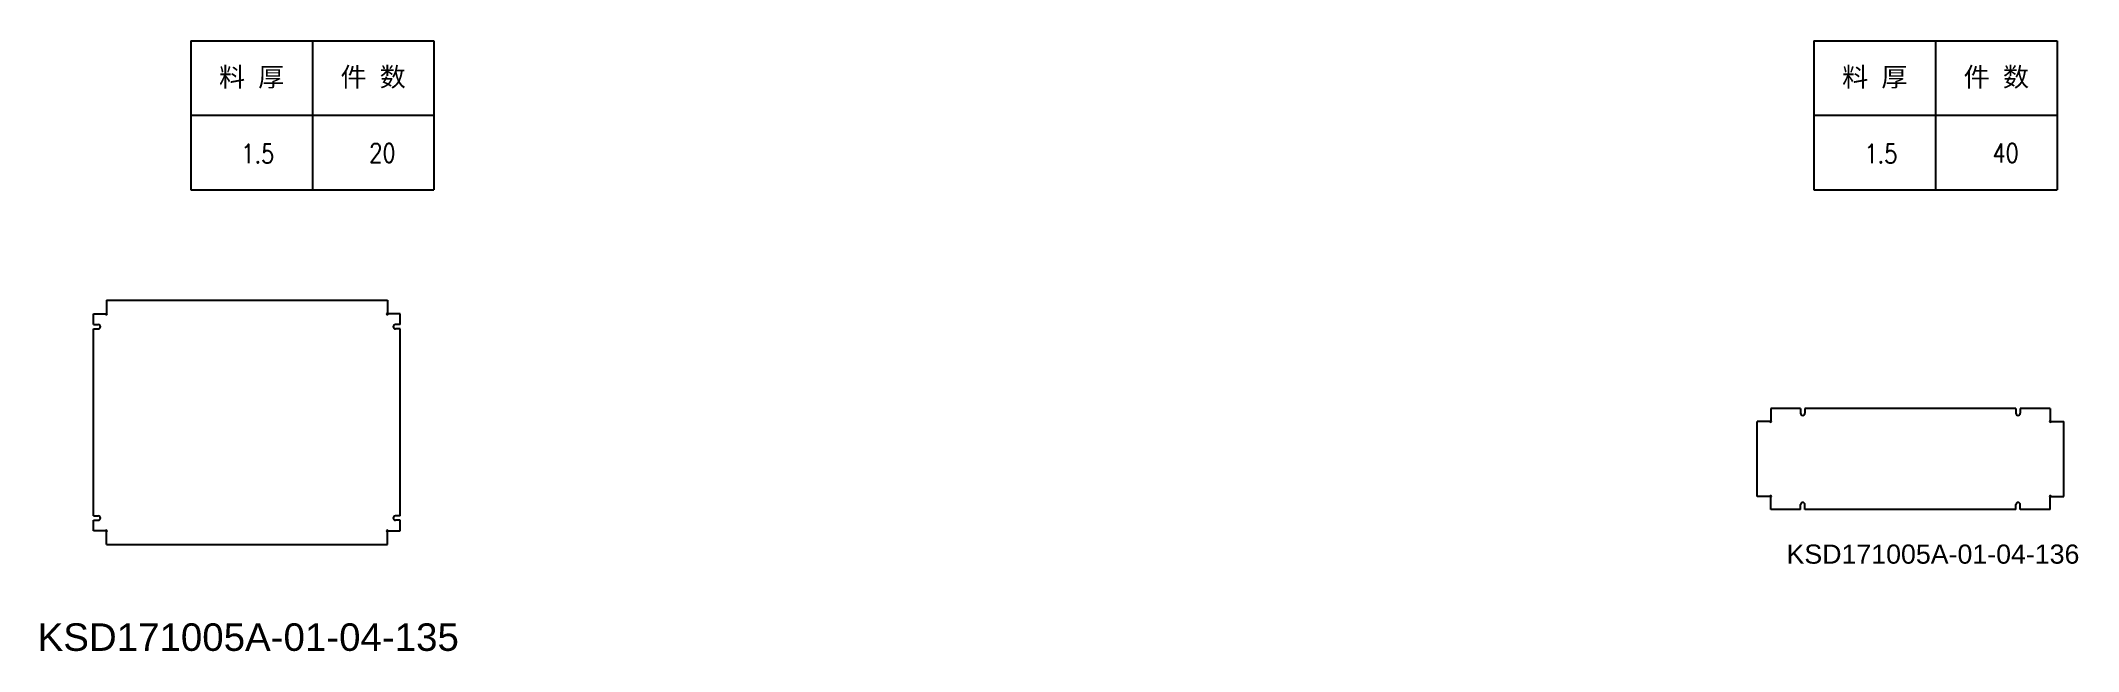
# Model space of a CAD drawing. Header units: millimetres. Extents: x 5543 to 54051, y -3404 to 4186.
# Drawn here: x 28478 to 32735, y -3067 to -1791 of the extents above; entities that cross this region are included whole.
import ezdxf
from ezdxf.enums import TextEntityAlignment as Align

# ---------------------------------------------------------------- set-up
doc = ezdxf.new("R2010")
doc.units = ezdxf.units.MM
doc.layers.add('标注', color=3, linetype='Continuous')
doc.styles.add('DIM', font='romans.shx', dxfattribs={"width": 0.8, "bigfont": 'bigfont.shx'})
doc.styles.get("Standard").update_dxf_attribs({"font": 'arial.ttf'})

msp = doc.modelspace()

# ---------------------------------------------------------------- texts
at = {"attachment_point": 1}
for s, insert, char_height, width in [('KSD171005A-01-04-136', (32125.3, -2844.3), 40, 635.615), ('KSD171005A-01-04-135', (28471.2, -3009.1), 57.535, 914.754)]:
    msp.add_mtext(s, dxfattribs=dict(at, insert=insert, char_height=char_height, width=width))

# ---------------------------------------------------------------- blocks, each defined once
blk = doc.blocks.new('*T1')
at = {"color": 0, "linetype": 'ByBlock', "lineweight": -2, "transparency": 16777216}
for p, q in [((0, 0), (127, 0)), ((0, 0), (0, -78)), ((63.5, 0), (63.5, -78)), ((127, 0), (127, -78)), ((0, -39), (127, -39)), ((0, -78), (127, -78))]:
    blk.add_line(p, q, dxfattribs=at)
at = {"color": 0, "transparency": 16777216, "char_height": 10, "width": 60.5, "attachment_point": 5}
for s, insert in [('{\\fSimSun|b0|i0|c134|p2;料 厚}', (31.75, -19.5)), ('{\\fSimSun|b0|i0|c134|p2;件 数}', (95.25, -19.5))]:
    blk.add_mtext(s, dxfattribs=dict(at, insert=insert))
blk = doc.blocks.new('拆图参数')
blk.add_blockref('*T1', (-63.5, 78))
at = {"style": 'DIM', "width": 0.8}
blk.add_attdef('6', text='', height=10, dxfattribs=at).set_placement((-37.1, 18.9), align=Align.MIDDLE_LEFT)
blk.add_attdef('1', text='', height=10, dxfattribs=at).set_placement((36.6, 19.3), align=Align.MIDDLE_CENTER)

# ---------------------------------------------------------------- linework, layer by layer
for p, q in [((28614.9, -2333.4), (29201.9, -2333.4)), ((28614.9, -2333.4), (28614.9, -2360.4)), ((29201.9, -2333.4), (29201.9, -2360.4)), ((28587.9, -2361.9), (28613.4, -2361.9)), ((28587.9, -2384.4), (28587.9, -2361.9)), ((29228.9, -2361.9), (29203.4, -2361.9)), ((29228.9, -2384.4), (29228.9, -2361.9)), ((28587.9, -2384.4), (28597.9, -2384.4)), ((28587.9, -2393.4), (28597.9, -2393.4)), ((28587.9, -2784.4), (28587.9, -2393.4)), ((29228.9, -2384.4), (29218.9, -2384.4)), ((29228.9, -2393.4), (29218.9, -2393.4)), ((29228.9, -2784.4), (29228.9, -2393.4)), ((32063.7, -2743.7), (32063.7, -2586.7)), ((32090.7, -2586.7), (32063.7, -2586.7)), ((32154.7, -2559.7), (32092.2, -2559.7)), ((32092.2, -2559.7), (32092.2, -2585.2)), ((32154.7, -2559.7), (32154.7, -2569.7)), ((32163.7, -2559.7), (32163.7, -2569.7)), ((32604.7, -2559.7), (32163.7, -2559.7)), ((32604.7, -2559.7), (32604.7, -2569.7)), ((32676.2, -2559.7), (32613.7, -2559.7)), ((32613.7, -2559.7), (32613.7, -2569.7)), ((32676.2, -2559.7), (32676.2, -2585.2)), ((32677.7, -2586.7), (32704.7, -2586.7)), ((32704.7, -2743.7), (32704.7, -2586.7)), ((32090.7, -2743.7), (32063.7, -2743.7)), ((32092.2, -2770.7), (32092.2, -2745.2)), ((32154.7, -2770.7), (32154.7, -2760.7)), ((32163.7, -2770.7), (32163.7, -2760.7)), ((32604.7, -2770.7), (32604.7, -2760.7)), ((32613.7, -2770.7), (32613.7, -2760.7)), ((32676.2, -2770.7), (32676.2, -2745.2)), ((32677.7, -2743.7), (32704.7, -2743.7)), ((28587.9, -2784.4), (28597.9, -2784.4)), ((28587.9, -2815.9), (28587.9, -2793.4)), ((28587.9, -2793.4), (28597.9, -2793.4)), ((29228.9, -2784.4), (29218.9, -2784.4)), ((29228.9, -2793.4), (29218.9, -2793.4)), ((29228.9, -2815.9), (29228.9, -2793.4)), ((32154.7, -2770.7), (32092.2, -2770.7)), ((32604.7, -2770.7), (32163.7, -2770.7)), ((32676.2, -2770.7), (32613.7, -2770.7)), ((28613.4, -2815.9), (28587.9, -2815.9)), ((28614.9, -2844.4), (28614.9, -2817.4)), ((28614.9, -2844.4), (29201.9, -2844.4)), ((29201.9, -2844.4), (29201.9, -2817.4)), ((29203.4, -2815.9), (29228.9, -2815.9))]:
    msp.add_line(p, q)
for centre, radius, start, end in [((28614.9, -2361.9), 1.5, 180, 90), ((29201.9, -2361.9), 1.5, 90, 0), ((28597.9, -2388.9), 4.5, 270, 90), ((29218.9, -2388.9), 4.5, 90, 270), ((32092.2, -2586.7), 1.5, 180, 90), ((32159.2, -2569.7), 4.5, 180, 0), ((32609.2, -2569.7), 4.5, 180, 0), ((32676.2, -2586.7), 1.5, 90, 0), ((32092.2, -2743.7), 1.5, 270, 180), ((32159.2, -2760.7), 4.5, 0, 180), ((32609.2, -2760.7), 4.5, 0, 180), ((32676.2, -2743.7), 1.5, 0, 270), ((28597.9, -2788.9), 4.5, 270, 90), ((29218.9, -2788.9), 4.5, 90, 270), ((28614.9, -2815.9), 1.5, 270, 180), ((29201.9, -2815.9), 1.5, 0, 270)]:
    msp.add_arc(centre, radius, start, end)

# ---------------------------------------------------------------- block references
at = {"layer": '标注', "xscale": 4, "yscale": 4, "zscale": 4}
for p, values in [((29045.3, -2102.7), {'1': '20', '6': '1.5'}), ((32436.7, -2102.7), {'1': '40', '6': '1.5'})]:
    msp.add_blockref('拆图参数', p, dxfattribs=at).add_auto_attribs(values)

msp.set_redraw_order([(e.dxf.handle, doc.entitydb.next_handle()) for e in msp.query("TEXT MTEXT ATTDEF DIMENSION ARC_DIMENSION")])  # texts and dimensions are drawn at this point

doc.saveas('drawing.dxf')
